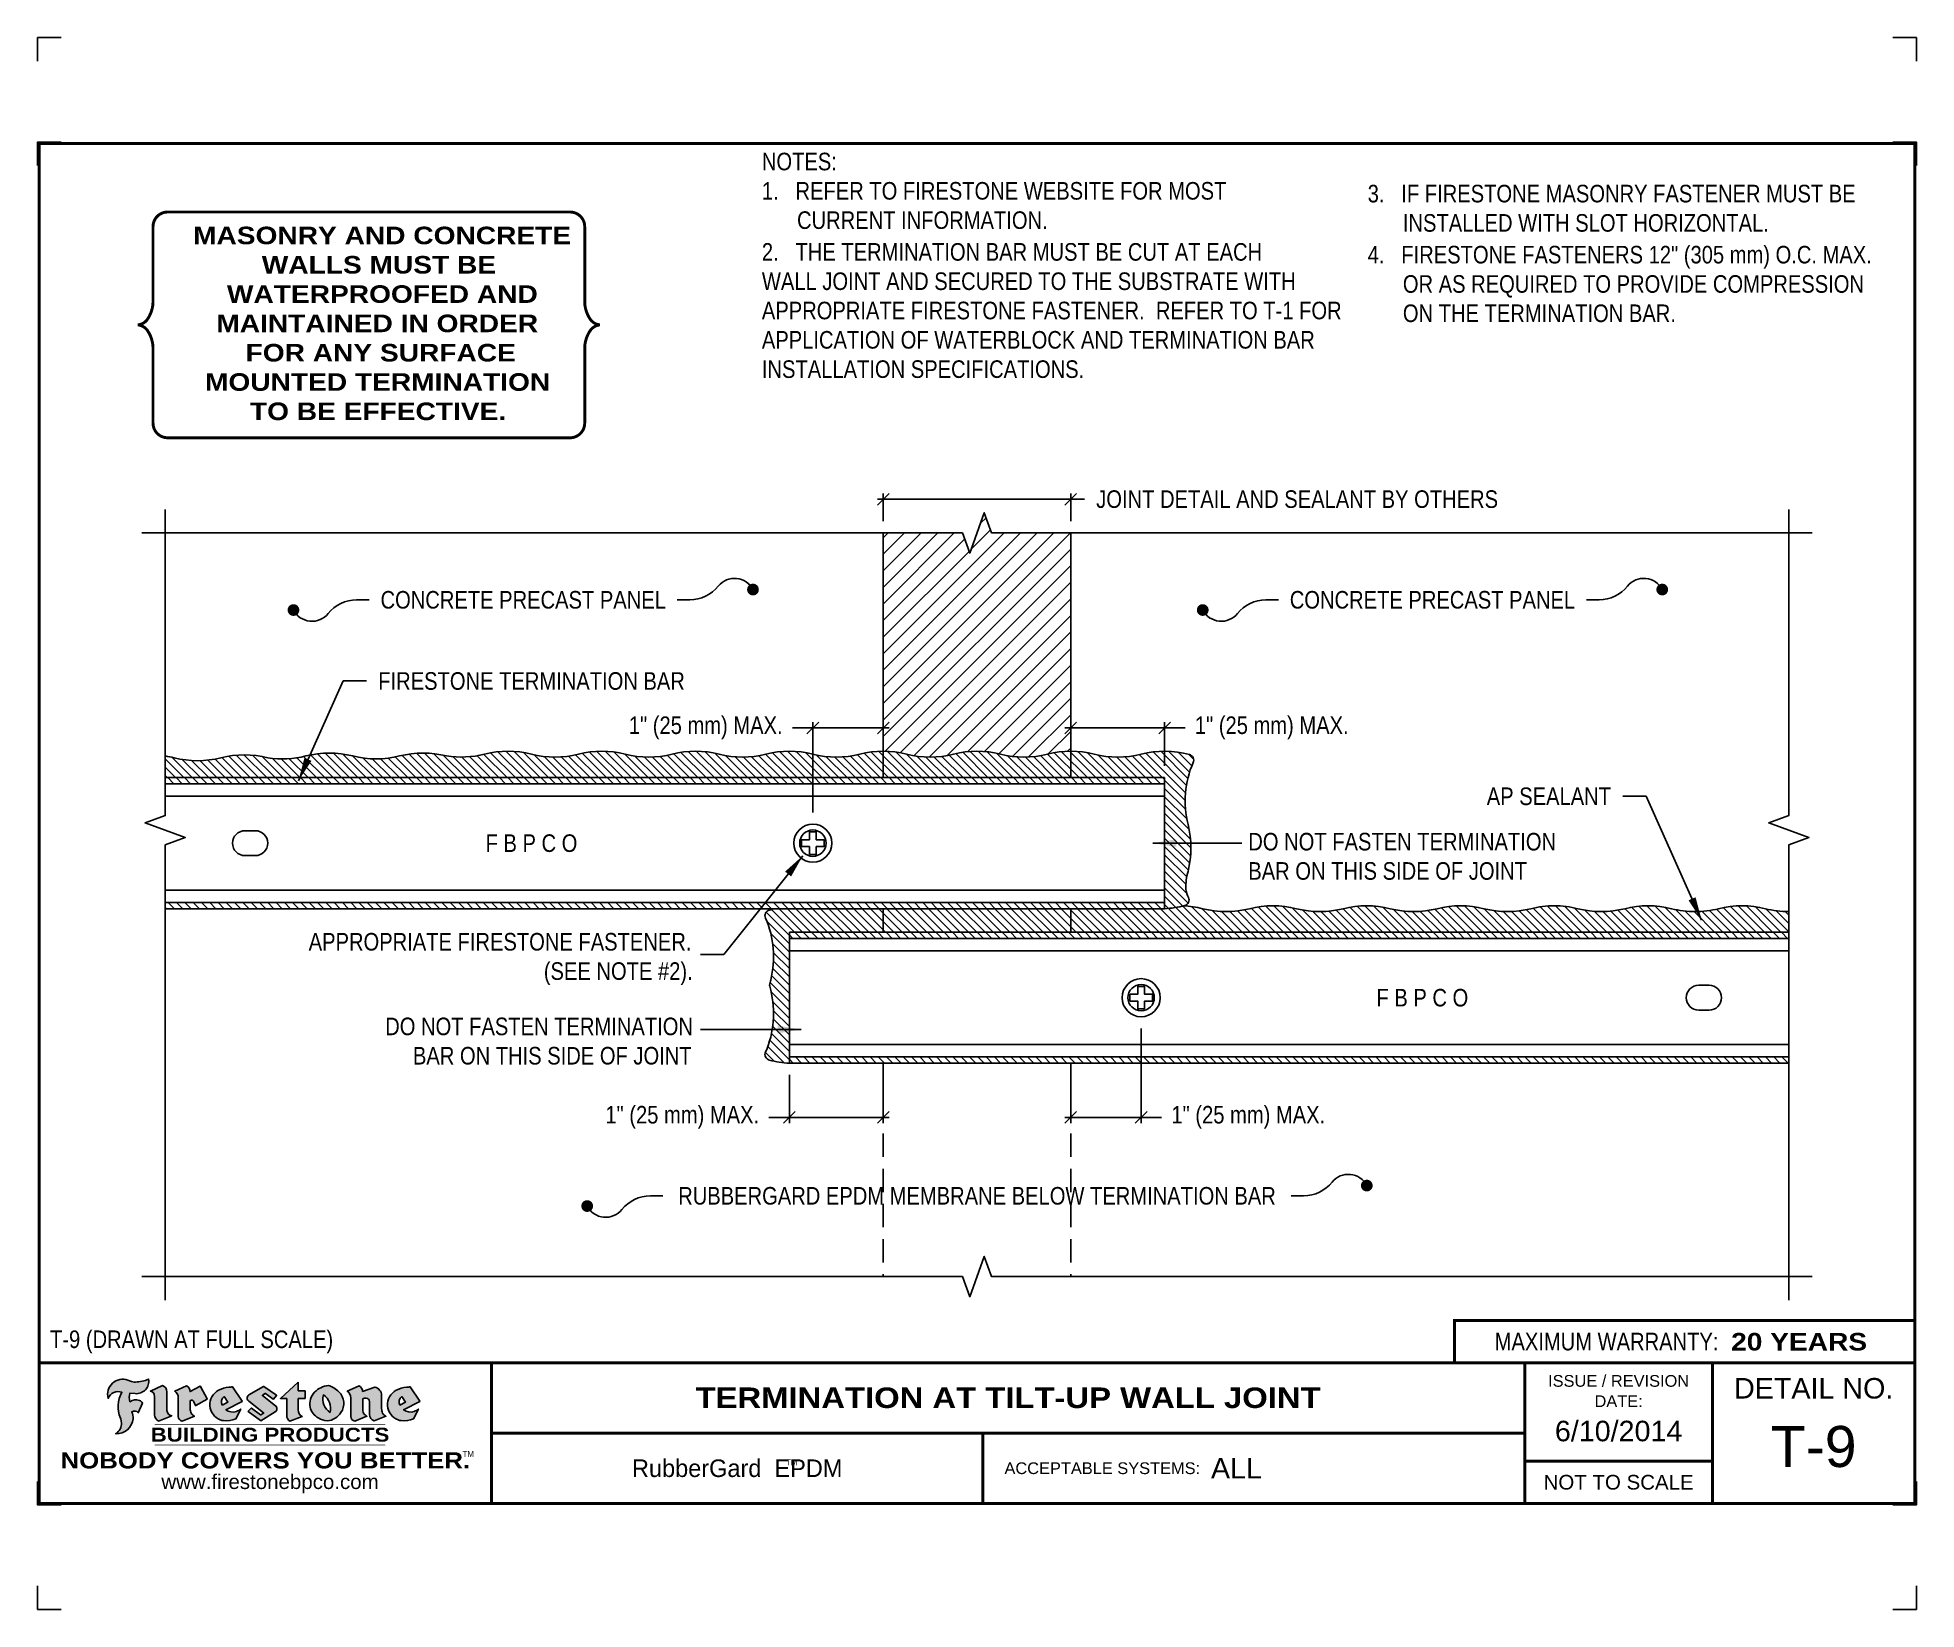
# Model space of a CAD drawing. Header units: inches. Extents: x 233.4 to 253.5, y -77.1 to -60.4.
import ezdxf
from ezdxf.enums import TextEntityAlignment as Align

# ---------------------------------------------------------------- set-up
doc = ezdxf.new("R2010")
doc.units = ezdxf.units.IN
doc.header["$MEASUREMENT"] = 0
doc.linetypes.add('HIDDEN', pattern=[0.375, 0.25, -0.125])
doc.layers.get('0').update_dxf_attribs({"linetype": 'CONTINUOUS'})
doc.layers.get('DEFPOINTS').update_dxf_attribs({"linetype": 'CONTINUOUS'})
for name, color, linetype in [('FSBP-ACCESSORY-FIRESTONE', 7, 'CONTINUOUS'), ('FSBP-ANNO-NOTE', 7, 'CONTINUOUS'), ('FSBP-SEALANTS', 1, 'CONTINUOUS'), ('FSBP-TTLB', 7, 'CONTINUOUS'), ('FSBP-TTLB-BORDER', 7, 'CONTINUOUS'), ('FSBP-TTLB-TEXT', 7, 'CONTINUOUS'), ('FSBP-WALL-CURB', 9, 'CONTINUOUS')]:
    doc.layers.add(name, color=color, linetype=linetype)
doc.styles.add('FSBP_ARIAL', font='arial.ttf')
doc.styles.add('FSBP_ARIAL_BOLD', font='')
doc.styles.add('FSBP_ARIAL_NAR', font='ARIALN.TTF')
doc.styles.add('FSBP_BANKGOTHIC', font='bgothm.ttf')
doc.styles.get('FSBP_ARIAL_BOLD').set_extended_font_data('Arial Black')
doc.dimstyles.new('FSBP-DIM', dxfattribs={"dimtxt": 0.1875, "dimasz": 0.125, "dimexe": 0.0625, "dimexo": 0.125, "dimgap": 0.125, "dimtad": 0, "dimdec": 0, "dimzin": 1, "dimdsep": 46, "dimlunit": 4, "dimtxsty": 'FSBP_ARIAL_NAR', "dimblk": 'OBLIQUE', "dimcen": 0.09375, "dimdle": 0.0625, "dimclrd": 256, "dimclre": 256, "dimclrt": 256, "dimadec": 0, "dimazin": 0, "dimtfac": 1, "dimtdec": 0, "dimtmove": 1, "dimatfit": 3, "dimfxl": 1, "dimtolj": 1, "dimtzin": 0, "dimlwd": -1, "dimlwe": -1, "dimarcsym": 0})
doc.dimstyles.new('FSBP-LEADER', dxfattribs={"dimtxt": 0.1875, "dimasz": 0.25, "dimexe": 0.0625, "dimexo": 0.125, "dimgap": 0.125, "dimtad": 0, "dimtih": 1, "dimtoh": 1, "dimdec": 4, "dimzin": 0, "dimdsep": 46, "dimlunit": 4, "dimtxsty": 'FSBP_ARIAL_NAR', "dimcen": 0.09375, "dimclrd": 256, "dimclre": 256, "dimclrt": 256, "dimadec": 0, "dimazin": 0, "dimtfac": 1, "dimtdec": 4, "dimtofl": 0, "dimtmove": 0, "dimatfit": 3, "dimfxl": 1, "dimtolj": 1, "dimtzin": 0, "dimlwd": -1, "dimlwe": -1, "dimarcsym": 0})
pattern_1 = [(135, (-5.684341886080801e-14, -35.47051604416727), (-0.04419417382415922, -0.04419417382415922), [])]

msp = doc.modelspace()

# ---------------------------------------------------------------- texts
at = {"layer": 'DEFPOINTS', "style": 'FSBP_ARIAL_NAR'}
msp.add_text('T-9 (DRAWN AT FULL SCALE)', height=0.1875, dxfattribs=at).set_placement((233.5798584845291, -74.23903783689742), align=Align.MIDDLE_LEFT)
at = {"layer": 'FSBP-ANNO-NOTE', "style": 'FSBP_ARIAL_NAR'}
for s, p in [('CONCRETE PRECAST PANEL', (238.6248811456774, -66.35352658856128)), ('CONCRETE PRECAST PANEL', (248.31881067867, -66.35352658856128)), ('F B P C O', (238.7127011304547, -68.94860511658213)), ('F B P C O', (248.2107480054547, -70.59635268099963)), ('RUBBERGARD EPDM MEMBRANE BELOW TERMINATION BAR', (243.4627011304547, -72.7091369058845))]:
    msp.add_text(s, height=0.1875, dxfattribs=at).set_placement(p, align=Align.MIDDLE_CENTER)
msp.add_text('FIRESTONE TERMINATION BAR', height=0.1875, dxfattribs=at).set_placement((237.0789071616562, -67.219205958751), align=Align.MIDDLE_LEFT)
msp.add_text('AP SEALANT', height=0.1875, dxfattribs=at).set_placement((250.222091649198, -68.44860511658213), align=Align.MIDDLE_RIGHT)
at = {"layer": 'FSBP-ANNO-NOTE', "char_height": 0.1875, "attachment_point": 1}
for s, width, heights, insert, style in [('\\A1;NOTES:\\P\\pi-0.375,l0.375;1.   REFER TO FIRESTONE WEBSITE FOR MOST \\P\\pi0;CURRENT INFORMATION.\\P\\pl0,t0.375;{\\H0.083333x;\\P\\pi-0.375,l0.375,tz;}2.   THE TERMINATION BAR MUST BE CUT AT EACH \\P\\pi0;WALL JOINT AND SECURED TO THE SUBSTRATE WITH APPROPRIATE FIRESTONE FASTENER.  REFER TO T-1 FOR APPLICATION OF WATERBLOCK AND TERMINATION BAR INSTALLATION SPECIFICATIONS.', 6.321512133610668, [2.666335986943601], (241.169230293177, -61.58616197613257), 'FSBP_ARIAL_NAR'), ('\\A1;\\pi-0.375,l0.375;3.   IF FIRESTONE MASONRY FASTENER MUST BE INSTALLED WITH SLOT HORIZONTAL.\\P{\\H0.083333x;\\P}4.   FIRESTONE FASTENERS 12" (305 mm) O.C. MAX. OR AS REQUIRED TO PROVIDE COMPRESSION ON THE TERMINATION BAR.', 5.639281321840826, [2.666335986943601], (247.6280965262522, -61.92819180166043), 'FSBP_ARIAL_NAR'), ('\\A1;\\pi0.27051;MASONRY AND CONCRETE \\P\\pi1.0032;WALLS MUST BE \\P\\pi0.63176;WATERPROOFED AND \\P\\pi0.51869;MAINTAINED IN ORDER \\P\\pi0.83096;FOR ANY SURFACE \\P\\pi0.39796;MOUNTED TERMINATION \\P\\pi0.877;TO BE EFFECTIVE.', 4.409956737064306, [2.175318784658884], (234.8340787943467, -62.37460171100623), 'FSBP_ARIAL_BOLD'), ('DO NOT FASTEN TERMINATION BAR ON THIS SIDE OF JOINT', 3.746156148685259, [0.5988379907139496], (246.3551534375292, -68.83878155991442), 'FSBP_ARIAL_NAR'), ('\\A1;\\pi0.15367;APPROPRIATE FIRESTONE FASTENER. \\P\\pi2.6605;(SEE NOTE #2).', 4.216643055700843, [0.6303479144099455], (236.1838162855529, -69.90622508866545), 'FSBP_ARIAL_NAR'), ('\\pi0.49867;DO NOT FASTEN TERMINATION \\P\\pi0.79425;BAR ON THIS SIDE OF JOINT', 3.746156148685259, [0.5988379907139496], (236.6546083815119, -70.80898244222772), 'FSBP_ARIAL_NAR')]:
    msp.add_mtext_dynamic_manual_height_columns(s, width=width, gutter_width=5, heights=heights, dxfattribs=dict(at, insert=insert, style=style))

# ---------------------------------------------------------------- blocks, each defined once
blk = doc.blocks.new('TTLB-EPDM_1')
at = {"layer": 'FSBP-TTLB-TEXT'}
h = blk.add_hatch(color=1, dxfattribs=at)
edge = h.paths.add_edge_path()
edge.add_arc((1.037309769669573, -0.1982514792917306), 0.1319107607348553, 264.0410451462098, 370.3106169565175)
edge.add_arc((1.027551646585694, 0.1214293576525799), 0.3273056962876235, 270.05058356628535, 295.23459397187514, ccw=False)
edge.add_arc((1.022801957313345, -0.06680179986895154), 0.1391656561713503, 249.3281275763668, 272.0749124149863, ccw=False)
edge.add_line((0.9736743133014443, -0.1970076156048179), (0.9474927838574558, -0.1852745150568325))
edge.add_arc((0.8939498971398288, -0.3394262635682071), 0.1631857907024099, 70.84590087378872, 194.3325259843273)
edge.add_arc((0.8444260109029493, -0.4259936440910768), 0.1179914261095279, 70.96950098067128, 156.9641407594482, ccw=False)
edge.add_arc((1.153141409296894, -0.4684497516079468), 0.3110405457095052, 150.3231137483159, 203.2084295854517)
edge.add_arc((0.7562495500622943, -0.6412608153899899), 0.1218587156617311, 0.8849157075190988, 24.34668939894999, ccw=False)
edge.add_arc((0.7493781665697374, -0.6475258110744375), 0.1289731377238325, -58.36655102076742, 3.6216782311386737, ccw=False)
edge.add_arc((0.8256699029544474, -0.5792158350996106), 0.1783301886510354, 267.2205474105585, 354.1381621173521)
edge.add_arc((0.7903121048625305, -0.6011409294291745), 0.212787892960859, 0.9996158580669322, 21.00503380861244)
edge.add_arc((1.01880712263941, -0.5666691048185161), 0.05136395668415847, 40.82117713173261, 125.52727787225791, ccw=False)
edge.add_line((1.057676976260041, -0.5330924682126437), (1.102776947655911, -0.4308018311949837))
edge.add_arc((1.040858222524664, -0.4699705673995949), 0.07326744446031509, 32.31675181867256, 66.31481236598174)
edge.add_arc((1.032262518825329, -0.5063316993097662), 0.1102246948011782, 69.8179132332389, 125.254734720681)
edge.add_arc((1.127708877207287, -0.368959353531244), 0.1659710644737306, 164.1569669952081, 196.5811013160487, ccw=False)
edge.add_line((0.9680425188342383, -0.3236487780942383), (1.023615334387159, -0.3294494641845773))
h = blk.add_hatch(color=1, dxfattribs=at)
edge = h.paths.add_edge_path()
edge.add_line((1.275239419159561, -0.6223407783464694), (1.415345367376062, -0.5660418822574371))
edge.add_arc((1.421019305783958, -0.5090099247487757), 0.05731350411836949, 181.9717871001989, 264.31851000495806, ccw=False)
edge.add_line((1.363739737527226, -0.5109819325197265), (1.363412352251203, -0.3102363679013962))
edge.add_arc((1.294263659668751, -0.3103491388303989), 0.06914878453844908, 0.0934405599591014, 72.42834396969012)
edge.add_line((1.315139561173908, -0.2444268274366692), (1.186839444240604, -0.3024209471341379))
edge.add_arc((1.175246268095289, -0.3585110609420917), 0.05727567197445628, -0.017399788185912257, 78.322067691347, ccw=False)
edge.add_line((1.232521937428658, -0.3585284546236807), (1.232574268422297, -0.555126496687123))
edge.add_arc((1.305699496415486, -0.5558575689677219), 0.07312888236350451, 179.4272023230205, 245.3845503102953)
h = blk.add_hatch(color=1, dxfattribs=at)
edge = h.paths.add_edge_path()
edge.add_line((1.792026821926584, -0.3839679064720229), (1.722158956877934, -0.2518542302253621))
edge.add_arc((1.720119655279638, -0.2529327078887852), 0.002306916790721817, 27.87197133405656, 117.3766794470751)
edge.add_line((1.719058846382097, -0.250884159729182), (1.610638460368705, -0.3070279753467702))
edge.add_arc((1.547088841662962, -0.3061026658494403), 0.06355635479880145, 359.165808011073, 425.8793658831422)
edge.add_line((1.573061729235633, -0.2480956029480268), (1.446879247402876, -0.3051325108639702))
edge.add_arc((1.407812067100189, -0.370357133046621), 0.07602957263902092, -3.441403975725109, 59.07992244284969, ccw=False)
edge.add_line((1.483704536400296, -0.3749210150788969), (1.483704536400296, -0.5723838140635706))
edge.add_arc((1.54053746518044, -0.568254406115083), 0.05698275005415228, 184.1557352478595, 255.3066498366543)
edge.add_line((1.526084036778343, -0.6233736605654059), (1.657291340682093, -0.570650514527486))
edge.add_arc((1.688298576827198, -0.5021390388423987), 0.0752015358480571, 207.5160880841914, 245.649226723163, ccw=False)
edge.add_arc((1.721050197024907, -0.4914488168456328), 0.1093332836229113, 179.4823365255141, 204.5537900001094, ccw=False)
edge.add_line((1.611721375809452, -0.4904610114968335), (1.611721375809452, -0.4126404716788983))
edge.add_arc((1.628589765097195, -0.414159299036043), 0.01693662875851176, 28.356188110622725, 174.8549701683585, ccw=False)
edge.add_arc((1.627340435522395, -0.4197189881350504), 0.02111886817708033, 22.216893572439517, 40.10213956426492, ccw=False)
edge.add_line((1.646891420738257, -0.4117336534413738), (1.666638796144639, -0.4549750258192233))
edge.add_arc((1.668737246926742, -0.4540167099035481), 0.002306916790685496, 204.545128184284, 299.6323508190091)
edge.add_line((1.669877862091766, -0.4560219186518992), (1.791128135493295, -0.3870515928837648))
edge.add_line((1.791128135493295, -0.3870515928837648), (1.792026821926584, -0.3839679064720229))
h = blk.add_hatch(color=1, dxfattribs=at)
h.paths.add_polyline_path([(2.063388732080512, -0.2583237030618903, 0.02524281661523788), (2.025024361750752, -0.2610532129309178, 0.1213611957758757), (1.901773912052249, -0.3008158885520373, 0.6151668103976068), (1.93274136141747, -0.6099060679591872, 0.05306812109568645), (1.967936229862175, -0.617865745600497, 0.1150932231766138), (2.099126721549737, -0.5994933789882708), (2.151195569562105, -0.4944891916583316, -0.08755405562188731), (2.104230609512001, -0.5187113292177372, -0.265591761123442), (1.992692314386659, -0.5010701623316862), (2.165347897647223, -0.4141184325909109, 0.4518949533370738), (2.166222728871162, -0.4107679608846269)])
h.paths.add_polyline_path([(2.014217313945437, -0.4188965037300676), (1.951113654018855, -0.4515330109460507, -0.3720533890450154), (1.973177450672722, -0.3607130665457561)], flags=16)
h = blk.add_hatch(color=1, dxfattribs=at)
edge = h.paths.add_edge_path()
edge.add_arc((2.260407392426802, -0.3775796671688782), 0.04152450223225729, 123.20805433950699, 232.2027298779723, ccw=False)
edge.add_line((2.237665217914071, -0.3428366421988329), (2.393535971665983, -0.2540943745380986))
edge.add_arc((2.394677353533142, -0.2560991469722482), 0.002306916790741334, 55.64644466176611, 119.65426054492559, ccw=False)
edge.add_line((2.395979141996861, -0.2541946229174954), (2.531809646140459, -0.3470380726374032))
edge.add_arc((2.530468902927946, -0.3489153772789875), 0.002306916790700397, -42.731101238422525, 54.4661353739603, ccw=False)
edge.add_line((2.532163440279987, -0.3504807552658491), (2.498457913851155, -0.3869673252714421))
edge.add_arc((2.496763376499139, -0.3854019472845934), 0.002306916790672934, 233.7527076894875, 317.26889876138785, ccw=False)
edge.add_line((2.495399362263356, -0.38726241234572), (2.413849913492982, -0.3274738082119626))
edge.add_arc((2.412485899257181, -0.3293342732731342), 0.002306916790720064, 53.75270768979358, 124.4135619297835)
edge.add_line((2.41118211687575, -0.3274311136421062), (2.382933981293377, -0.346782838468144))
edge.add_arc((2.38423776367478, -0.3486859980991606), 0.002306916790694898, 124.4135619293799, 231.8459020253626)
edge.add_line((2.382812599816248, -0.3505000469010184), (2.519899969301207, -0.4581994452042721))
edge.add_arc((2.494247019847682, -0.4908523236374461), 0.04152450223225742, -55.21225898295222, 51.84590202520428, ccw=False)
edge.add_line((2.517938320565804, -0.5249552055672808), (2.364434947484597, -0.6179520922513717))
edge.add_arc((2.36323960192349, -0.6159790200102006), 0.002306916790726996, 233.2955624372927, 301.20872157023314, ccw=False)
edge.add_line((2.361860787187538, -0.6178285429225383), (2.231266621301074, -0.5204709167214361))
edge.add_arc((2.232647938930649, -0.5186232623475259), 0.002306916790697672, 135.5134179846393, 233.21798691998708, ccw=False)
edge.add_line((2.231002150870836, -0.5170067083764565), (2.262839375599356, -0.4845937328397696))
edge.add_arc((2.264485163659225, -0.4862102868108537), 0.002306916790748497, 53.0352839999411, 135.513417985369, ccw=False)
edge.add_line((2.265872365996302, -0.4843670465239001), (2.361834678328762, -0.5565872257804898))
edge.add_arc((2.363221880665761, -0.5547439854936304), 0.002306916790627066, 233.0352840000685, 302.2362632414394)
edge.add_line((2.36445241715569, -0.5566953042850713), (2.39428499383348, -0.5378823484768844))
edge.add_arc((2.393054457343549, -0.5359310296853765), 0.002306916790685166, 302.2362632406177, 412.2027298768422)
edge.add_line((2.394468296066179, -0.5341081404551886), (2.234958295420142, -0.4103916733127022))
h = blk.add_hatch(color=1, dxfattribs=at)
edge = h.paths.add_edge_path()
edge.add_line((2.763460561272041, -0.2072496393923444), (2.763460561272041, -0.2969520779963801))
edge.add_arc((2.765767478062699, -0.2969520779963943), 0.00230691679065842, 179.9999999996471, 269.9999999996471)
edge.add_line((2.765767478062685, -0.2992589947870528), (2.835417693520355, -0.2992589947870528))
edge.add_arc((2.835417693520355, -0.3015659115777538), 0.002306916790701052, 0, 90, ccw=False)
edge.add_line((2.837724610311056, -0.3015659115777538), (2.837724610311056, -0.3790761307453892))
edge.add_arc((2.83541769352037, -0.3790761307453749), 0.002306916790686842, 269.99999999964706, 359.99999999964706, ccw=False)
edge.add_line((2.835417693520355, -0.3813830475360618), (2.765767478062685, -0.3813830475360618))
edge.add_arc((2.765767478062699, -0.3836899643267202), 0.00230691679065842, 90.00000000035294, 180.0000000003529)
edge.add_line((2.763460561272041, -0.3836899643267344), (2.763460561272041, -0.5033995910642801))
edge.add_arc((2.836735953378943, -0.5071368822038516), 0.07337063740681413, 177.0802527808789, 245.3249543133826)
edge.add_line((2.806105814540615, -0.5738080530967267), (2.674529557384915, -0.6226036013049594))
edge.add_arc((2.708610405062069, -0.564298408791804), 0.06753517344606039, 177.0345319916277, 239.6926428024901, ccw=False)
edge.add_line((2.641165668230087, -0.560804539009709), (2.641165668230087, -0.3836899643267344))
edge.add_arc((2.638858751439429, -0.3836899643267202), 0.00230691679065842, 359.9999999996471, 449.999999999647)
edge.add_line((2.638858751439443, -0.3813830475360618), (2.572857950769389, -0.3813830475360618))
edge.add_line((2.572857950769389, -0.3813830475360618), (2.763460561272041, -0.2072496393923444))
h = blk.add_hatch(color=1, dxfattribs=at)
edge = h.paths.add_edge_path(flags=16)
edge.add_arc((2.940363509127394, -0.4847985213681437), 0.1684614578629418, 344.5558804047865, 417.0140046669545)
edge.add_arc((3.194458079644619, -0.3883534532477785), 0.1684614578629414, 164.5558804047864, 237.0140046669546)
edge = h.paths.add_edge_path()
edge.add_arc((3.069375116502199, -0.4399344555144872), 0.1828726885096673, 136.0914512150047, 191.213418978326)
edge.add_arc((3.064939550433406, -0.4318234379590333), 0.1803148804748503, 194.0167254156723, 240.6663730831859)
edge.add_arc((3.098047041778981, -0.3845058757092554), 0.2378525180183701, 239.2975390661776, 264.2889872773176)
edge.add_arc((3.04884478212623, -0.4190232383793012), 0.203760689247156, 277.1986764832036, 326.503572961274)
edge.add_arc((3.077739326803546, -0.4341046616465112), 0.171374865791709, 325.3768876809902, 406.3828327799087)
edge.add_arc((3.011839488065919, -0.4896144380417797), 0.2571945645850002, 44.28462553519766, 73.82901434867304)
edge.add_arc((3.117152499586992, -0.4983433120546693), 0.2579560664039132, 97.50292863483666, 134.1039137579027)
h = blk.add_hatch(color=1, dxfattribs=at)
edge = h.paths.add_edge_path()
edge.add_line((3.322690228557462, -0.5721896537377091), (3.322690228557462, -0.3749210150788969))
edge.add_arc((3.246797759257384, -0.3703571330465745), 0.076029572638996, 356.5585960242387, 419.0799224428129)
edge.add_line((3.285864939560099, -0.3051325108639702), (3.412047421392799, -0.2480956029480268))
edge.add_arc((3.386074533820159, -0.3061026658494941), 0.06355635479883807, 0.3962622833877276, 65.87936588318718, ccw=False)
edge.add_line((3.449629368605429, -0.3056631084210863), (3.580526418688805, -0.2593848434574539))
edge.add_arc((3.555744121700958, -0.3530904070730321), 0.09692726601172152, 2.366977007666776, 75.18615851992018, ccw=False)
edge.add_line((3.652588689330287, -0.3490873311063041), (3.652588689330287, -0.4883770011386872))
edge.add_arc((3.761877549389556, -0.4914934052703811), 0.1093332836229047, 178.3666365323574, 204.5537900000422)
edge.add_arc((3.729125929191727, -0.5021836272670953), 0.07520153584796169, 207.5160880841711, 245.2240541443093)
edge.add_line((3.697611150971852, -0.5704631245385627), (3.572585913552643, -0.6207021253773775))
edge.add_arc((3.59534718600759, -0.5526356419907701), 0.07177131519198746, 180.3328587115751, 251.51018566665869, ccw=False)
edge.add_line((3.523577081955409, -0.5530525936986663), (3.523577081955409, -0.4153032515383615))
edge.add_arc((3.486319529276879, -0.4148773504126441), 0.0372599868942854, 359.3450650296066, 449.0500281941028)
edge.add_arc((3.482769874121713, -0.4419622099033496), 0.06447454900600783, 86.29402372314017, 119.8211331593848)
edge.add_line((3.450707067966732, -0.3860252459975726), (3.450707067966732, -0.4904610114968335))
edge.add_arc((3.560035889182251, -0.491448816845647), 0.1093332836229751, 179.4823365255069, 204.5537900001023)
edge.add_arc((3.527284268984408, -0.5021390388424952), 0.07520153584796385, 207.5160880841699, 245.6492267231416)
edge.add_line((3.496277032839316, -0.570650514527486), (3.365069728935509, -0.6233736605654059))
edge.add_arc((3.37950248606194, -0.5682868177318081), 0.05694615642555727, 183.9298782390169, 255.318496325343, ccw=False)
h = blk.add_hatch(color=1, dxfattribs=at)
h.paths.add_polyline_path([(3.957695472291277, -0.2583237030618903, 0.02524281661523822), (3.919331101961575, -0.2610532129309178, 0.1085638477195505), (3.807890832595604, -0.2939221658134414, 0.6425897848490651), (3.827048101628293, -0.6099060679591872, 0.05306812109569052), (3.862242970072884, -0.617865745600497, 0.1150932231766133), (3.993433461760503, -0.5994933789882708), (4.045502309772871, -0.4944891916583316, -0.08755405562189084), (3.998537349722767, -0.5187113292177372, -0.2655917611234366), (3.886999054597368, -0.5010701623316862), (4.059654637857989, -0.4141184325909109, 0.4518949533370731), (4.060529469081928, -0.4107679608846269)])
h.paths.add_polyline_path([(3.90852405415626, -0.4188965037300676), (3.845420394229677, -0.4515330109460507, -0.3720533890450147), (3.867484190883488, -0.3607130665457561)], flags=16)
at = {"layer": 'DEFPOINTS', "linetype": 'Continuous', "ltscale": 1.75}
for points in [[(-0.015625, 13.88083333333333), (-0.015625, 14.13083333333333), (0.234375, 14.13083333333333)], [(20.01562500000003, 13.88083333333333), (20.01562500000003, 14.13083333333333), (19.76562500000003, 14.13083333333333)], [(-0.015625, -2.380833333333342), (-0.015625, -2.630833333333342), (0.234375, -2.630833333333342)], [(20.01562500000003, -2.380833333333342), (20.01562500000003, -2.630833333333342), (19.76562500000003, -2.630833333333342)]]:
    blk.add_lwpolyline(points, dxfattribs=at)
at = {"layer": 'DEFPOINTS', "color": 1}
for points in [[(0.234375, 13.015625), (-0.015625, 13.015625), (-0.015625, 12.765625)], [(20.015625, 12.765625), (20.015625, 13.015625), (19.765625, 13.015625)], [(0.234375, -1.515625), (-0.015625, -1.515625), (-0.015625, -1.265625)], [(20.015625, -1.265625), (20.015625, -1.515625), (19.765625, -1.515625)]]:
    blk.add_lwpolyline(points, dxfattribs=at)
at = {"layer": 'FSBP-TTLB', "const_width": 0.03125}
blk.add_lwpolyline([(15.09028770518938, 0), (20, 0), (20, 0.4512598240669945), (15.09028770518938, 0.4512598240669945)], close=True, dxfattribs=at)
for points in [[(0, 0), (0, -1.5), (20, -1.5), (20, 0), (0, 0)], [(4.825208527206769, 0), (4.825208527206769, -0.75)], [(15.84028770518938, 0), (15.84028770518938, -1.5)], [(17.84110496735593, 0), (17.84110496735593, -1.5)], [(20, 0), (20, -1.5)], [(4.825208527206769, -0.75), (15.84028770518938, -0.75)], [(4.825208527206769, -0.75), (4.825208527206769, -1.5)], [(15.84028770518938, -1.048740175933006), (17.84110496735593, -1.048740175933006)]]:
    blk.add_lwpolyline(points, dxfattribs=at)
at = {"layer": 'FSBP-TTLB-BORDER', "const_width": 0.03125}
blk.add_lwpolyline([(20, 0), (20, 13), (0, 13), (0, 0)], dxfattribs=at)
at = {"layer": 'FSBP-TTLB-TEXT', "color": 1}
blk.add_line((0.7358432058323388, -0.379822754145593), (0.7358432058323388, -0.379822754145593), dxfattribs=at)
for points in [[(1.023615323725323, -0.3294494630716969, 0.5000510906601082), (1.167090420776901, -0.1746414942047778, -0.1103304102359608), (1.027840608309816, -0.2058762110801382, -0.09957876667165425), (0.9736743133014443, -0.1970076156048179), (0.9474927838574558, -0.1852745150568325, 0.5978159689075124), (0.7358432058323388, -0.379822754145593, -0.3938834584182213), (0.8828996422548698, -0.3144510229727047, 0.2349406564350952), (0.86727108227484, -0.5910237178633082, -0.1027304183841549), (0.8780937320133262, -0.6393788197974146, -0.2772692352614086), (0.8170223912655956, -0.7573362346216896, 0.3985429150902959), (1.003067614090241, -0.5974286950643517, 0.0875124847930418), (0.9889600163401155, -0.5248671157293501, -0.3874031597924062), (1.057676976260041, -0.5330924682126437), (1.102776947655911, -0.4308018311949837, 0.1494423498871741), (1.07029056398062, -0.4028746979725923, 0.2467195073738216), (0.9686394281704906, -0.4163228904100862, -0.1424285161541127), (0.9680425188342383, -0.3236487780942383), (1.023615334387159, -0.3294494641845773)], [(2.166222728871162, -0.4107679608846269), (2.063388732080512, -0.2583237030618903, 0.02524281661523788), (2.025024361750752, -0.2610532129309178, 0.1085638477195265), (1.913584092384895, -0.2939221658134414, 0.6425897848491228), (1.93274136141747, -0.6099060679591872, 0.05306812109568648), (1.967936229862175, -0.617865745600497, 0.1150932231766137), (2.099126721549737, -0.5994933789882708), (2.151195569562105, -0.4944891916583316, -0.0875540556218873), (2.104230609512001, -0.5187113292177372, -0.2655917611234418), (1.992692314386659, -0.5010701623316862), (2.165347897647223, -0.4141184325909109)], [(2.763460561272041, -0.2072496393923444), (2.763460561272041, -0.2969520779963801, 0.4142135623730958), (2.765767478062685, -0.2992589947870528), (2.835417693520355, -0.2992589947870528, -0.414213562373095), (2.837724610311056, -0.3015659115777538), (2.837724610311056, -0.3790761307453892, -0.4142135623730938), (2.835417693520355, -0.3813830475360618), (2.765767478062685, -0.3813830475360618, 0.4142135623730958), (2.763460561272041, -0.3836899643267344), (2.763460561272041, -0.5033995910642801, 0.3068985753588853), (2.806105814540615, -0.5738080530967267), (2.674529557384915, -0.6226036013049594, -0.2804194150632976), (2.641165668230087, -0.560804539009709), (2.641165668230087, -0.3836899643267344, 0.414213562373095), (2.638858751439443, -0.3813830475360618), (2.572857950769389, -0.3813830475360618), (2.763460561272041, -0.2072496393923444)], [(4.060529469081928, -0.4107679608846269), (3.957695472291277, -0.2583237030618903, 0.02524281661523788), (3.919331101961575, -0.2610532129309178, 0.1085638477195265), (3.807890832595604, -0.2939221658134414, 0.6425897848491228), (3.827048101628293, -0.6099060679591872, 0.05306812109568648), (3.862242970072884, -0.617865745600497, 0.1150932231766137), (3.993433461760503, -0.5994933789882708), (4.045502309772871, -0.4944891916583316, -0.0875540556218873), (3.998537349722767, -0.5187113292177372, -0.2655917611234418), (3.886999054597368, -0.5010701623316862), (4.059654637857989, -0.4141184325909109)], [(4.059654637857989, -0.4141184325909109, 0.4518949533370731), (4.060529469081928, -0.4107679608846269, 0.4518949533370731)]]:
    blk.add_lwpolyline(points, format="xyb", dxfattribs=at)
for points in [[(1.275239419159561, -0.6223407783464694), (1.415345367376062, -0.5660418822574371, -0.3756100036733062), (1.363739737527226, -0.5109819325197265), (1.363412352251203, -0.3102363679013962, 0.3265360292958048), (1.315139561173908, -0.2444268274366692), (1.186839444240604, -0.3024209471341379, -0.3557863980845349), (1.232521937428658, -0.3585284546236807), (1.232574268422297, -0.555126496687123, 0.2960110723418457)], [(1.792026821926584, -0.3839679064720229), (1.722158956877934, -0.2518542302253621, 0.4116839150163434), (1.719058846382097, -0.250884159729182), (1.610638460368705, -0.3070279753467702, 0.2996033003794034), (1.573061729235633, -0.2480956029480268), (1.446879247402876, -0.3051325108639702, -0.2797757560995365), (1.483704536400296, -0.3749210150788969), (1.483704536400296, -0.5723838140635706, 0.320828638474519), (1.526084036778343, -0.6233736605654059), (1.657291340682093, -0.570650514527486, -0.1679398621276611), (1.621603752698661, -0.5368819723450571, -0.1098333365370753), (1.611721375809452, -0.4904610114968335), (1.611721375809452, -0.4126404716788983, -0.743334502655012), (1.64349420176768, -0.4061152228778298, -0.07819791644735608), (1.646891420738257, -0.4117336534413738), (1.666638796144639, -0.4549750258192233, 0.4404648714563479), (1.669877862091766, -0.4560219186518992), (1.791128135493295, -0.3870515928837648)], [(1.951113654018855, -0.4515330109460507), (2.014217313945437, -0.4188965037300676), (1.973177450672722, -0.3607130665457561, 0.3720533890450154)], [(2.234958295420142, -0.4103916733127022, -0.5150044486718882), (2.237665217914071, -0.3428366421988329), (2.393535971665983, -0.2540943745380986, -0.2867822934100265), (2.395979141996861, -0.2541946229174954), (2.531809646140459, -0.3470380726374032, -0.4515027974650387), (2.532163440279987, -0.3504807552658491), (2.498457913851155, -0.3869673252714421, -0.3814439164929681), (2.495399362263356, -0.38726241234572), (2.413849913492982, -0.3274738082119626, 0.3184718635035665), (2.41118211687575, -0.3274311136421062), (2.382933981293377, -0.346782838468144, 0.5064094529656681), (2.382812599816248, -0.3505000469010184), (2.519899969301207, -0.4581994452042721, -0.5043597839115849), (2.517938320565804, -0.5249552055672808), (2.364434947484597, -0.6179520922513717, -0.3053163970316367), (2.361860787187538, -0.6178285429225383), (2.231266621301074, -0.5204709167214361, -0.4541703869768119), (2.231002150870836, -0.5170067083764565), (2.262839375599356, -0.4845937328397696, -0.3762644290664977), (2.265872365996302, -0.4843670465239001), (2.361834678328762, -0.5565872257804898, 0.3114700032088108), (2.36445241715569, -0.5566953042850713), (2.39428499383348, -0.5378823484768844, 0.520381097387146), (2.394468296066179, -0.5341081404551886)], [(2.937624918725987, -0.3131105398334029, 0.2452625673097023), (2.889993533867141, -0.4754966266250307, 0.2064059665179019), (2.976604338974084, -0.5890186876871866, 0.1094800500670344), (3.074378098474654, -0.6211778035979165, 0.2185147641853038), (3.218764944843201, -0.5314757029352819, 0.3689489483072479), (3.195959963110113, -0.3100352223135445, 0.1296305888694145), (3.0834694040758, -0.242595816912754, 0.1610736375384317)], [(3.10274193015772, -0.5296595419651595, 0.3271311138286319), (3.032079658614293, -0.3434924326507627, 0.3271311138286322)], [(3.322690228557462, -0.5721896537377091), (3.322690228557462, -0.3749210150788969, 0.2797757560995341), (3.285864939560099, -0.3051325108639702), (3.412047421392799, -0.2480956029480268, -0.2937618496109166), (3.449629368605429, -0.3056631084210863), (3.580526418688805, -0.2593848434574539, -0.3288760160581939), (3.652588689330287, -0.3490873311063041), (3.652588689330287, -0.4883770011386872, 0.114762897203527), (3.662431105063263, -0.536926560769686, 0.166032965990522), (3.697611150971852, -0.5704631245385627), (3.572585913552643, -0.6207021253773775, -0.3209557512194564), (3.523577081955409, -0.5530525936986663), (3.523577081955409, -0.4153032515383615, 0.4127061514896111), (3.48693727661589, -0.3776224848030694, 0.1473421876160361), (3.450707067966732, -0.3860252459975726), (3.450707067966732, -0.4904610114968335, 0.1098333365370753), (3.460589444855941, -0.5368819723450855, 0.1679398621276611), (3.496277032839316, -0.570650514527486), (3.365069728935509, -0.6233736605654059, -0.3219729545308964), (3.322690228557462, -0.5721896537377091, 29.1476284739)], [(3.845420394229677, -0.4515330109460507), (3.90852405415626, -0.4188965037300676), (3.867484190883488, -0.3607130665457561, 0.3720533890450154)]]:
    blk.add_lwpolyline(points, format="xyb", close=True, dxfattribs=at)
at = {"layer": 'FSBP-TTLB-TEXT'}
for points, const_width in [([(1.233926579809207, -0.6584455781731435), (3.691229482685259, -0.6584455781731577)], 0.0078125), ([(10.06152282927678, -0.75), (10.06152282927678, -1.5)], 0.03125), ([(1.233926579809207, -0.8761560960495984), (3.691229482685259, -0.8761560960495842)], 0.0078125)]:
    blk.add_lwpolyline(points, dxfattribs=dict(at, const_width=const_width))
at = {"layer": 'FSBP-TTLB-TEXT', "color": 1}
for centre, start, end in [((1.789987520328282, -0.3850463841354355), 299.6323508193319, 27.87197133380463), ((2.164310260790558, -0.412058050385383), 296.7304547840455, 34.00233684987403)]:
    blk.add_arc(centre, 0.00230691679068068, start, end, dxfattribs=at)
at = {"layer": 'FSBP-TTLB-TEXT', "style": 'FSBP_ARIAL_NAR'}
blk.add_text('MAXIMUM WARRANTY:', height=0.1875, dxfattribs=at).set_placement((17.90516569312837, 0.2256299120335257), align=Align.MIDDLE_RIGHT)
at = {"layer": 'FSBP-TTLB-TEXT'}
for s, height, style, p in [('ISSUE / REVISION', 0.125, 'FSBP_ARIAL', (16.84069633627263, -0.1938496373466023)), ('DETAIL NO.', 0.21875, 'FSBP_ARIAL', (18.92055248367797, -0.2724398367368792)), ('DATE:', 0.125, 'FSBP_ARIAL', (16.84069633627263, -0.409973105348854)), ('www.firestonebpco.com', 0.15625, 'FSBP_ARIAL', (2.462578031247233, -1.268657306740124)), ('RubberGard  EPDM', 0.1875, 'FSBP_BANKGOTHIC', (7.443365678241776, -1.125)), ('TM', 0.0625, 'FSBP_BANKGOTHIC', (8.023397742165457, -1.062518816683806)), ('NOT TO SCALE', 0.15625, 'FSBP_ARIAL', (16.84069633627263, -1.274370087966503))]:
    blk.add_text(s, height=height, dxfattribs=dict(at, style=style)).set_placement(p, align=Align.MIDDLE_CENTER)
at = {"layer": 'FSBP-TTLB-TEXT', "lineweight": 18, "style": 'FSBP_ARIAL_BOLD'}
blk.add_text('BUILDING PRODUCTS', height=0.1484375, dxfattribs=at).set_placement((2.462578031247233, -0.7673008371113639), align=Align.MIDDLE_CENTER)
at = {"layer": 'FSBP-TTLB-TEXT', "color": 1}
for s, height, style, p in [('NOBODY COVERS YOU BETTER.', 0.171875, 'FSBP_ARIAL_BOLD', (2.412604263603384, -1.041650450587369)), ('TM', 0.0625, 'FSBP_BANKGOTHIC', (4.576671173373001, -0.9725745042934193))]:
    blk.add_text(s, height=height, dxfattribs=dict(at, style=style)).set_placement(p, align=Align.MIDDLE_CENTER)
at = {"layer": 'FSBP-TTLB-TEXT', "style": 'FSBP_ARIAL'}
blk.add_text('ACCEPTABLE SYSTEMS:', height=0.125, dxfattribs=at).set_placement((10.29281281591562, -1.125), align=Align.MIDDLE_LEFT)
at = {"layer": 'FSBP-TTLB-TEXT'}
for tag, height, style, p in [('MAXIMUM_WARRANTY', 0.1875, 'FSBP_ARIAL_BOLD', (18.03987100774941, 0.2240244307510579)), ('ACCPT_SYSTEMS', 0.21875, 'FSBP_ARIAL', (12.49438170418193, -1.125))]:
    blk.add_attdef(tag, text='', height=height, dxfattribs=dict(at, style=style)).set_placement(p, align=Align.MIDDLE_LEFT)
for tag, height, style, p in [('DETAIL_DESCP_LINE_1', 0.21875, 'FSBP_ARIAL_BOLD', (10.33118450231211, -0.3736318192489421)), ('ISSUE_REV_DATE', 0.21875, 'FSBP_ARIAL', (16.84069633627263, -0.7282559425942452)), ('DETAIL_NUMBER', 0.4375, 'FSBP_ARIAL', (18.91941590748775, -0.8931630692489421))]:
    blk.add_attdef(tag, text='', height=height, dxfattribs=dict(at, style=style)).set_placement(p, align=Align.MIDDLE_CENTER)
blk = doc.blocks.new('_OBLIQUE')
at = {"color": 0, "linetype": 'ByBlock'}
blk.add_line((-0.5, -0.5), (0.5, 0.5), dxfattribs=at)
blk = doc.blocks.new('*D5')
at = {"layer": 'DEFPOINTS', "color": 0, "transparency": 16777216}
for p in [(244.4627011304547, -67.719205958751), (244.4627011304547, -68.24973133437341), (245.4627011304547, -68.24973133437341)]:
    blk.add_point(p, dxfattribs=at)
at = {"layer": 'FSBP-ANNO-NOTE', "transparency": 16777216}
for p, q in [((244.4627011304547, -68.12473133437341), (244.4627011304547, -67.656705958751)), ((245.4627011304547, -68.12473133437341), (245.4627011304547, -67.656705958751)), ((245.5252011304547, -67.719205958751), (244.4002011304547, -67.719205958751)), ((245.6809103481098, -67.719205958751), (245.4627011304547, -67.719205958751))]:
    blk.add_line(p, q, dxfattribs=at)
at = {"layer": 'FSBP-ANNO-NOTE', "transparency": 16777216, "xscale": 0.125, "yscale": 0.125, "zscale": 0.125, "rotation": 180}
blk.add_blockref('_OBLIQUE', (244.4627011304547, -67.719205958751), dxfattribs=at)
at = {"layer": 'FSBP-ANNO-NOTE', "transparency": 16777216, "xscale": 0.125, "yscale": 0.125, "zscale": 0.125}
blk.add_blockref('_OBLIQUE', (245.4627011304547, -67.719205958751), dxfattribs=at)
at = {"layer": 'FSBP-ANNO-NOTE', "transparency": 16777216, "insert": (246.6050875309202, -67.719205958751), "char_height": 0.1875, "attachment_point": 5, "style": 'FSBP_ARIAL_NAR'}
blk.add_mtext('\\A1;1" (25 mm) MAX.', dxfattribs=at)
blk = doc.blocks.new('*D2')
at = {"layer": 'DEFPOINTS', "color": 0, "transparency": 16777216}
for p in [(242.4627011304547, -65.28119474001447), (242.4627011304547, -65.64020742782567), (244.4627011304547, -65.64020742782567)]:
    blk.add_point(p, dxfattribs=at)
at = {"layer": 'FSBP-ANNO-NOTE', "transparency": 16777216}
for p, q in [((244.5252011304547, -65.28119474001447), (242.4002011304547, -65.28119474001447)), ((242.4627011304547, -65.51520742782567), (242.4627011304547, -65.21869474001447)), ((244.4627011304547, -65.51520742782567), (244.4627011304547, -65.21869474001447)), ((244.608914119673, -65.28119474001447), (244.4627011304547, -65.28119474001447))]:
    blk.add_line(p, q, dxfattribs=at)
at = {"layer": 'FSBP-ANNO-NOTE', "transparency": 16777216, "xscale": 0.125, "yscale": 0.125, "zscale": 0.125, "rotation": 180}
blk.add_blockref('_OBLIQUE', (242.4627011304547, -65.28119474001447), dxfattribs=at)
at = {"layer": 'FSBP-ANNO-NOTE', "transparency": 16777216, "xscale": 0.125, "yscale": 0.125, "zscale": 0.125}
blk.add_blockref('_OBLIQUE', (244.4627011304547, -65.28119474001447), dxfattribs=at)
at = {"layer": 'FSBP-ANNO-NOTE', "transparency": 16777216, "insert": (244.733914119673, -65.28119474001447), "char_height": 0.1875, "attachment_point": 4, "style": 'FSBP_ARIAL_NAR'}
blk.add_mtext('\\A1;JOINT DETAIL AND SEALANT BY OTHERS', dxfattribs=at)
blk = doc.blocks.new('*D6')
at = {"layer": 'DEFPOINTS', "color": 0, "transparency": 16777216}
for p in [(241.4627011304547, -71.2952264632083), (242.4627011304547, -71.2952264632083), (242.4627011304547, -71.87248192363269)]:
    blk.add_point(p, dxfattribs=at)
at = {"layer": 'FSBP-ANNO-NOTE', "transparency": 16777216}
for p, q in [((241.4627011304547, -71.4202264632083), (241.4627011304547, -71.93498192363269)), ((242.4627011304547, -71.4202264632083), (242.4627011304547, -71.93498192363269)), ((241.2444919127996, -71.87248192363269), (241.4627011304547, -71.87248192363269)), ((241.4002011304547, -71.87248192363269), (242.5252011304547, -71.87248192363269))]:
    blk.add_line(p, q, dxfattribs=at)
at = {"layer": 'FSBP-ANNO-NOTE', "transparency": 16777216, "xscale": 0.125, "yscale": 0.125, "zscale": 0.125, "rotation": 180}
blk.add_blockref('_OBLIQUE', (241.4627011304547, -71.87248192363269), dxfattribs=at)
at = {"layer": 'FSBP-ANNO-NOTE', "transparency": 16777216, "xscale": 0.125, "yscale": 0.125, "zscale": 0.125}
blk.add_blockref('_OBLIQUE', (242.4627011304547, -71.87248192363269), dxfattribs=at)
at = {"layer": 'FSBP-ANNO-NOTE', "transparency": 16777216, "insert": (240.3203147299892, -71.87248192363269), "char_height": 0.1875, "attachment_point": 5, "style": 'FSBP_ARIAL_NAR'}
blk.add_mtext('\\A1;1" (25 mm) MAX.', dxfattribs=at)
blk = doc.blocks.new('*D7')
at = {"layer": 'DEFPOINTS', "color": 0, "transparency": 16777216}
for p in [(245.2127011304547, -70.7994776809996), (244.4627011304547, -71.2952264632083), (244.4627011304547, -71.87248192363269)]:
    blk.add_point(p, dxfattribs=at)
at = {"layer": 'FSBP-ANNO-NOTE', "transparency": 16777216}
for p, q in [((245.2127011304547, -70.9244776809996), (245.2127011304547, -71.93498192363269)), ((244.4627011304547, -71.4202264632083), (244.4627011304547, -71.93498192363269)), ((245.2752011304547, -71.87248192363269), (244.4002011304547, -71.87248192363269)), ((245.4309103481098, -71.87248192363269), (245.2127011304547, -71.87248192363269))]:
    blk.add_line(p, q, dxfattribs=at)
at = {"layer": 'FSBP-ANNO-NOTE', "transparency": 16777216, "xscale": 0.125, "yscale": 0.125, "zscale": 0.125, "rotation": 180}
blk.add_blockref('_OBLIQUE', (244.4627011304547, -71.87248192363269), dxfattribs=at)
at = {"layer": 'FSBP-ANNO-NOTE', "transparency": 16777216, "xscale": 0.125, "yscale": 0.125, "zscale": 0.125}
blk.add_blockref('_OBLIQUE', (245.2127011304547, -71.87248192363269), dxfattribs=at)
at = {"layer": 'FSBP-ANNO-NOTE', "transparency": 16777216, "insert": (246.3550875309202, -71.87248192363269), "char_height": 0.1875, "attachment_point": 5, "style": 'FSBP_ARIAL_NAR'}
blk.add_mtext('\\A1;1" (25 mm) MAX.', dxfattribs=at)
blk = doc.blocks.new('*D4')
at = {"layer": 'DEFPOINTS', "color": 0, "transparency": 16777216}
for p in [(242.4627011304547, -67.719205958751), (242.4627011304547, -68.24973133437341), (241.7127011304547, -68.7454801165821)]:
    blk.add_point(p, dxfattribs=at)
at = {"layer": 'FSBP-ANNO-NOTE', "transparency": 16777216}
for p, q in [((241.7127011304547, -68.6204801165821), (241.7127011304547, -67.656705958751)), ((242.4627011304547, -68.12473133437341), (242.4627011304547, -67.656705958751)), ((241.4944919127996, -67.719205958751), (241.7127011304547, -67.719205958751)), ((241.6502011304547, -67.719205958751), (242.5252011304547, -67.719205958751))]:
    blk.add_line(p, q, dxfattribs=at)
at = {"layer": 'FSBP-ANNO-NOTE', "transparency": 16777216, "xscale": 0.125, "yscale": 0.125, "zscale": 0.125, "rotation": 180}
blk.add_blockref('_OBLIQUE', (241.7127011304547, -67.719205958751), dxfattribs=at)
at = {"layer": 'FSBP-ANNO-NOTE', "transparency": 16777216, "xscale": 0.125, "yscale": 0.125, "zscale": 0.125}
blk.add_blockref('_OBLIQUE', (242.4627011304547, -67.719205958751), dxfattribs=at)
at = {"layer": 'FSBP-ANNO-NOTE', "transparency": 16777216, "insert": (240.5703147299892, -67.719205958751), "char_height": 0.1875, "attachment_point": 5, "style": 'FSBP_ARIAL_NAR'}
blk.add_mtext('\\A1;1" (25 mm) MAX.', dxfattribs=at)

# ---------------------------------------------------------------- dimensions: what is measured, and where the dimension line sits
at = {"layer": 'FSBP-ANNO-NOTE'}
for base, p1, p2, text, picture, middle, dimtype in [((242.4627011304547, -65.28119474001447), (244.4627011304547, -65.64020742782567), (242.4627011304547, -65.64020742782567), 'JOINT DETAIL AND SEALANT BY OTHERS', '*D2', (246.8677178372719, -65.10968205220327), 128), ((244.4627011304547, -67.719205958751), (245.4627011304547, -68.24973133437341), (244.4627011304547, -68.24973133437341), '1" (25 mm) MAX.', '*D5', (246.6050875309202, -67.719205958751), 160), ((244.4627011304547, -71.87248192363269), (245.2127011304547, -70.7994776809996), (244.4627011304547, -71.2952264632083), '1" (25 mm) MAX.', '*D7', (246.3550875309202, -71.87248192363269), 160)]:
    dim = msp.add_linear_dim(base=base, p1=p1, p2=p2, angle=180, text=text, dimstyle='FSBP-DIM', dxfattribs=at)
    dim.commit()
    dim.dimension.update_dxf_attribs({"geometry": picture, "text_midpoint": middle, "dimtype": dimtype})
for base, p1, p2, picture, middle in [((242.4627011304547, -67.719205958751), (241.7127011304547, -68.7454801165821), (242.4627011304547, -68.24973133437341), '*D4', (240.5703147299892, -67.719205958751)), ((242.4627011304547, -71.87248192363269), (241.4627011304547, -71.2952264632083), (242.4627011304547, -71.2952264632083), '*D6', (240.3203147299892, -71.87248192363269))]:
    dim = msp.add_linear_dim(base=base, p1=p1, p2=p2, text='1" (25 mm) MAX.', dimstyle='FSBP-DIM', dxfattribs=at)
    dim.commit()
    dim.dimension.update_dxf_attribs({"geometry": picture, "text_midpoint": middle, "dimtype": 160})

# ---------------------------------------------------------------- hatches: boundary and pattern name
at = {"layer": 'FSBP-ACCESSORY-FIRESTONE'}
h = msp.add_hatch(dxfattribs=at)
h.set_pattern_fill('ANSI31', color=256, scale=0.5, angle=90, style=0)
h.set_pattern_definition(pattern_1)
h.paths.add_polyline_path([(234.8074393106885, -68.24973133437341), (234.8074393106885, -68.31602259510967), (245.4627011304547, -68.31602259510964), (245.4627011304547, -68.24973133437341)])
h.paths.add_polyline_path([(245.4627011304547, -69.64747889879085), (245.4627011304547, -69.5811876380546), (234.8074393106884, -69.5811876380546), (234.8074393106884, -69.64747889879085)])
h = msp.add_hatch(dxfattribs=at)
h.set_pattern_fill('ANSI31', color=256, scale=0.5, angle=90, style=0)
h.set_pattern_definition(pattern_1)
h.paths.add_polyline_path([(252.1179629502209, -69.96377015952712), (252.117962950221, -69.89747889879085), (241.4627011304547, -69.89747889879085), (241.4627011304547, -69.96377015952712)])
h.paths.add_polyline_path([(252.1179629502209, -71.29522646320831), (252.1179629502209, -71.22893520247206), (241.4627011304547, -71.22893520247204), (241.4627011304547, -71.2952264632083)])
at = {"layer": 'FSBP-SEALANTS'}
h = msp.add_hatch(dxfattribs=at)
h.set_pattern_fill('ANSI31', color=1, style=0)
h.set_pattern_definition([(45, (-5.684341886080801e-14, -52.53499999999993), (-0.08838834764831843, 0.08838834764831845), [])])
h.paths.add_polyline_path([(244.4627011304547, -65.64020742782571), (243.6189511304547, -65.64020742782573), (243.5408261304547, -65.42556075443068), (243.3845761304547, -65.85485410122052), (243.3064511304547, -65.64020742782573), (242.4627011304547, -65.64020742782571), (242.4627011304547, -67.96848133437332, -0.06225774829841191), (242.7127011304545, -67.9997313343733, 0.1249999999998636), (243.2127011304545, -67.9997313343733, -0.1249999999998634), (243.7127011304546, -67.9997313343733, 0.1249999999998636), (244.2127011304546, -67.9997313343733, -0.06225774829849608), (244.4627011304547, -67.96848133437332)])
h = msp.add_hatch(dxfattribs=at)
h.set_pattern_fill('ANSI31', color=256, scale=0.5, angle=90, style=0)
h.set_pattern_definition([(135, (-5.684341886080801e-14, -52.53499999999993), (-0.04419417382415922, -0.04419417382415922), [])])
h.paths.add_polyline_path([(242.4627011304547, -68.24973133437342), (242.4627011304547, -67.96848133437332, 0.06225774829855234), (242.2127011304544, -67.9997313343733, -0.1249999999998636), (241.7127011304544, -67.9997313343733, 0.1249999999998634), (241.2127011304543, -67.9997313343733, -0.1249999999998636), (240.7127011304543, -67.9997313343733, 0.1249999999998634), (240.2127011304543, -67.9997313343733, -0.1249999999998636), (239.7127011304543, -67.9997313343733, 0.1249999999998634), (239.2127011304541, -67.9997313343733, -0.1249999999998636), (238.7127011304541, -67.9997313343733, 0.1249999999998634), (238.212701130454, -67.9997313343733, -0.1008864420075305), (237.8074393106887, -68.01904349078615, 0.1249999999998634), (237.3074393106886, -68.01904349078615, -0.1249999999998636), (236.8074393106886, -68.01904349078615, 0.1249999999998634), (236.3074393106885, -68.01904349078615, -0.1008864420075305), (235.9021774909232, -68.038355647199, 0.1249999999998634), (235.4021774909231, -68.038355647199, -0.1249999999998563), (234.9021774909231, -68.038355647199, 0.02381325368767397), (234.8074393106885, -68.01904349078616), (234.8074393106884, -68.24973133437341)])
h.paths.add_polyline_path([(244.4627011304547, -68.24973133437341), (244.4627011304547, -67.96848133437332, 0.06225774829849602), (244.2127011304546, -67.9997313343733, -0.1249999999998636), (243.7127011304546, -67.9997313343733, 0.1249999999998634), (243.2127011304545, -67.9997313343733, -0.1249999999998636), (242.7127011304545, -67.9997313343733, 0.06225774829841187), (242.4627011304547, -67.96848133437332), (242.4627011304547, -68.24973133437341)])
h.paths.add_polyline_path([(245.4627011304547, -68.24973133437341), (245.4627011304547, -69.64747889879085, 0.05349885039872154), (245.6767669975334, -69.6136729210734, 0.459663401090262), (245.7176518043337, -69.52806414116287, -0.07998956664352946), (245.6887668544655, -69.43918668261365, -0.07609585334857273), (245.7127011304547, -69.24973133437337, 0.1249999999998377), (245.7127011304547, -68.74973133437341, -0.1677686449348191), (245.7681419786032, -68.08915188755577, 0.45966340109005), (245.727257171803, -68.00354310764531, 0.1287635087226174), (245.2127011304547, -67.9997313343733, -0.1249999999998636), (244.7127011304547, -67.9997313343733, 0.06225774829846793), (244.4627011304547, -67.96848133437332), (244.4627011304547, -68.24973133437341)])
h.paths.add_polyline_path([(252.1179629502209, -69.89747889879085), (252.1179629502209, -69.67872889879071, -0.06225774829844707), (251.867962950221, -69.64747889879075, 0.1249999999998488), (251.367962950221, -69.64747889879075, -0.06225774829848964), (251.1179629502209, -69.67872889879072, -0.06225774829848262), (250.8679629502209, -69.64747889879075, 0.1249999999998634), (250.3679629502208, -69.64747889879077, -0.1249999999998636), (249.8679629502208, -69.64747889879077, 0.06225774829847543), (249.6179629502208, -69.6162288987908, 0.06225774829847543), (249.3679629502208, -69.64747889879077, -0.1249999999998636), (248.8679629502208, -69.64747889879077, 0.1249999999998634), (248.3679629502207, -69.64747889879077, -0.1249999999998636), (247.8679629502207, -69.64747889879077, 0.1249999999998634), (247.3679629502206, -69.64747889879077, -0.1249999999998636), (246.8679629502206, -69.64747889879077, 0.1249999999998634), (246.3679629502206, -69.64747889879077, -0.1249999999998783), (245.8679629502205, -69.64747889879075, 0.05108609550821845), (245.6631870723128, -69.61723627652809, -0.0500336437047352), (245.4627011304549, -69.64747889879085), (244.4627011304548, -69.64747889879085), (244.4627011304548, -69.89747889879085)])
h.paths.add_polyline_path([(242.4627011304548, -69.64747889879085), (242.4627011304548, -69.89747889879085), (244.4627011304549, -69.89747889879085), (244.4627011304549, -69.64747889879085)])
h.paths.add_polyline_path([(241.2077504565758, -69.74758150000585, -0.4596634010898805), (241.248635263376, -69.66197272009538, -0.01548389089751867), (241.3098305125694, -69.64747889879085), (242.4627011304548, -69.64747889879085), (242.4627011304548, -69.89747889879085), (241.4627011304547, -69.89747889879084), (241.4627011304547, -71.2952264632083, -0.05349885039872099), (241.248635263376, -71.26142048549089, -0.4596634010901624), (241.2077504565758, -71.17581170558039, 0.1818860352544593), (241.248022292211, -70.46169660279311, 0.1818860352544555)])

# ---------------------------------------------------------------- linework, layer by layer
at = {"layer": 'FSBP-ACCESSORY-FIRESTONE'}
for p, q in [((234.8074393106885, -68.24973133437341), (245.4627011304547, -68.24973133437341)), ((245.4627011304547, -68.24973133437341), (245.4627011304547, -69.64747889879085)), ((234.8074393106885, -68.31602259510966), (245.4627011304547, -68.31602259510966)), ((234.8074393106884, -68.44860511658216), (245.4627011304547, -68.44860511658216)), ((234.8074393106885, -69.44860511658216), (245.4627011304547, -69.44860511658216)), ((234.8074393106885, -69.5811876380546), (245.4627011304547, -69.5811876380546)), ((234.8074393106885, -69.64747889879085), (245.4627011304547, -69.64747889879085)), ((241.4627011304547, -69.89747889879085), (252.1179629502209, -69.89747889879085)), ((241.4627011304547, -69.89747889879085), (241.4627011304547, -71.2952264632083)), ((241.4627011304547, -69.9637701595271), (252.1179629502209, -69.9637701595271)), ((241.4627011304547, -70.0963526809996), (252.1179629502209, -70.0963526809996)), ((241.4627011304547, -71.0963526809996), (252.1179629502209, -71.0963526809996)), ((241.4627011304547, -71.22893520247204), (252.1179629502209, -71.22893520247204)), ((241.4627011304547, -71.2952264632083), (252.1179629502209, -71.2952264632083))]:
    msp.add_line(p, q, dxfattribs=at)
for points in [[(235.6580136304547, -68.8157926165821), (235.6658261304547, -68.8157926165821), (235.7673886304547, -68.8157926165821, -0.9999999999999999), (235.7673886304547, -69.0814176165821), (235.6580136304547, -69.0814176165821, -0.9999999999999999)], [(251.2673886304547, -70.7291651809996), (251.2595761304547, -70.7291651809996), (251.1580136304547, -70.7291651809996, -0.9999999999999999), (251.1580136304547, -70.4635401809996), (251.2673886304547, -70.4635401809996, -0.9999999999999999)]]:
    msp.add_lwpolyline(points, format="xyb", close=True, dxfattribs=at)
for points in [[(241.676622706624, -69.06828530430677), (241.7487914901822, -69.06828170549876), (241.7487873216381, -68.98468770895734), (241.8323813181794, -68.98468354041297), (241.832377719371, -68.91251475685449), (241.7487837228296, -68.91251892539852), (241.7487795542857, -68.82892492885738), (241.676610770727, -68.82892852766555), (241.6766149392711, -68.91252252420698), (241.5930209427295, -68.912526692751), (241.5930245415378, -68.9846954763096), (241.6766185380796, -68.98469130776546)], [(245.2487914901822, -70.71602926991626), (245.2487873216381, -70.63243527337484), (245.3323813181794, -70.63243110483047), (245.332377719371, -70.56026232127199), (245.2487837228296, -70.56026648981636), (245.2487795542857, -70.47667249327488), (245.176610770727, -70.47667609208305), (245.1766149392711, -70.56027008862448), (245.0930209427295, -70.5602742571685), (245.0930245415378, -70.6324430407271), (245.1766185380795, -70.63243887218296), (245.1766227066238, -70.71603286872427)]]:
    msp.add_lwpolyline(points, close=True, dxfattribs=at)
for centre, radius in [((241.7127011304547, -68.9486051165821), 0.203125), ((241.7127011304547, -68.9486051165821), 0.140625), ((245.2127011304547, -70.5963526809996), 0.203125), ((245.2127011304547, -70.5963526809996), 0.140625)]:
    msp.add_circle(centre, radius, dxfattribs=at)
at = {"layer": 'FSBP-ANNO-NOTE'}
for points, const_width in [([(234.6778287943465, -63.18266899198908), (234.6778287943467, -62.37460171100621, -0.414213562373095), (234.8340787943467, -62.21835171100621), (239.1240021388142, -62.21835171100626, -0.414213562373095), (239.2802521388142, -62.37460171100626), (239.2802521388142, -63.18266899198908, 0.1409083258157834), (239.3386997650016, -63.3608100420921, 0.2244532195272858), (239.4427631827146, -63.42209108218889, 0.2244532195272858), (239.3386997650016, -63.48337212228567, 0.1409083258157939), (239.2802521388142, -63.66151317238881), (239.2802521388142, -64.46958045337162, -0.414213562373095), (239.1240021388142, -64.62583045337162), (234.8340787943467, -64.62583045337168, -0.414213562373095), (234.6778287943467, -64.46958045337168), (234.6778287943465, -63.66151317238869, 0.1409083258157834), (234.619381168159, -63.48337212228567, 0.2244532195272858), (234.5153177504461, -63.42209108218889, 0.2244532195272858), (234.619381168159, -63.3608100420921, 0.1409083258157939)], 0.03125), ([(241.105582482904, -66.24439900826793, -1), (241.043082482904, -66.24439900826793, -1)], 0.0625), ([(250.7995120158966, -66.24439900826793, -1), (250.7370120158966, -66.24439900826793, -1)], 0.0625), ([(236.1441798084508, -66.46265416885463, -1), (236.2066798084508, -66.46265416885463, -1)], 0.0625), ([(245.8381093414434, -66.46265416885463, -1), (245.9006093414434, -66.46265416885463, -1)], 0.0625), ([(247.6497088110095, -72.60000932559116, -1), (247.5872088110095, -72.60000932559116, -1)], 0.0625), ([(239.2756934499, -72.81826448617785, -1), (239.3381934499, -72.81826448617785, -1)], 0.0625)]:
    msp.add_lwpolyline(points, format="xyb", close=True, dxfattribs=dict(at, const_width=const_width))
for points in [[(240.2677910650105, -66.35352658856128), (240.4009297255907, -66.35352658856128, 0.2276362003526247), (240.7043476842941, -66.20783951856971, -0.5422727966491105), (241.074332482904, -66.24439900826793, -1.645266635431234)], [(249.961720598003, -66.35352658856128), (250.0948592585833, -66.35352658856128, 0.2276362003526247), (250.3982772172866, -66.20783951856971, -0.5422727966491105), (250.7682620158966, -66.24439900826793, -1.645266635431234)], [(236.9819712263443, -66.35352658856128), (236.8488325657641, -66.35352658856128, 0.2276362003526247), (236.5454146070608, -66.49921365855285, -0.5422727966491105), (236.1754298084508, -66.46265416885463, -1.645266635431234)], [(246.6759007593369, -66.35352658856128), (246.5427620987566, -66.35352658856128, 0.2276362003526247), (246.2393441400533, -66.49921365855285, -0.5422727966491105), (245.8693593414434, -66.46265416885463, -1.645266635431234)], [(246.8119173931159, -72.7091369058845), (246.9450560536962, -72.7091369058845, 0.2276362003526247), (247.2484740123995, -72.56344983589294, -0.5422727966491105), (247.6184588110095, -72.60000932559116, -1.645266635431234)], [(240.1134848677935, -72.7091369058845), (239.9803462072132, -72.7091369058845, 0.2276362003526247), (239.6769282485099, -72.85482397587607, -0.5422727966491105), (239.3069434499, -72.81826448617785, -1.645266635431234)]]:
    msp.add_lwpolyline(points, format="xyb", dxfattribs=at)
at = {"layer": 'FSBP-SEALANTS'}
for points in [[(234.8074393106885, -68.01904349078616, -0.02381325368766711), (234.9021774909231, -68.038355647199, 0.1249999999998636), (235.4021774909231, -68.038355647199, -0.1249999999998634), (235.9021774909232, -68.038355647199, 0.1008864420075305), (236.3074393106885, -68.01904349078615, -0.1249999999998634), (236.8074393106886, -68.01904349078615, 0.1249999999998636), (237.3074393106886, -68.01904349078615, -0.1249999999998634), (237.8074393106887, -68.01904349078615, 0.1008864420075305), (238.212701130454, -67.9997313343733, -0.1249999999998634), (238.7127011304541, -67.9997313343733, 0.1249999999998636), (239.2127011304541, -67.9997313343733, -0.1249999999998634), (239.7127011304543, -67.9997313343733, 0.1249999999998636), (240.2127011304543, -67.9997313343733, -0.1249999999998634), (240.7127011304543, -67.9997313343733, 0.1249999999998636), (241.2127011304543, -67.9997313343733, -0.1249999999998634), (241.7127011304544, -67.9997313343733, 0.1249999999998636), (242.2127011304544, -67.9997313343733, -0.1249999999998634), (242.7127011304545, -67.9997313343733, 0.1249999999998636), (243.2127011304545, -67.9997313343733, -0.1249999999998634), (243.7127011304546, -67.9997313343733, 0.1249999999998636), (244.2127011304546, -67.9997313343733, -0.1249999999998631), (244.7127011304547, -67.9997313343733, 0.1249999999998636), (245.2127011304547, -67.9997313343733, -0.1287635087226394), (245.727257171803, -68.00354310764534, -0.4596634010899717), (245.7681419786032, -68.08915188755584, 0.1677686449347995), (245.7127011304547, -68.74973133437341, -0.1249999999998634), (245.7127011304547, -69.24973133437346, 0.0760958533485429), (245.6887668544655, -69.43918668261368, 0.07998956664357224), (245.7176518043337, -69.52806414116294, -0.4596634010899717), (245.6767669975334, -69.61367292107342, -0.05349885039872099), (245.4627011304547, -69.64747889879085)], [(241.3098305125694, -69.64747889879085, 0.01548389089751105), (241.248635263376, -69.66197272009536, 0.4596634010899717), (241.2077504565758, -69.74758150000584, -0.1677686449347995), (241.2631913047243, -70.40816094682343, 0.01351106471452219), (241.2511246846853, -70.4616966028026, 0.01351106471572728), (241.2631913047243, -70.51523225876282, -0.1677686449347995), (241.2077504565758, -71.17581170558041, 0.4596634010899717), (241.248635263376, -71.26142048549089, 0.05349885039872099), (241.4627011304547, -71.2952264632083)], [(245.6631870723045, -69.61723627652772, -0.05108609551028311), (245.8679629502206, -69.64747889879077, 0.1249999999998636), (246.3679629502206, -69.64747889879077, -0.1249999999998634), (246.8679629502206, -69.64747889879077, 0.1249999999998636), (247.3679629502206, -69.64747889879077, -0.1249999999998634), (247.8679629502207, -69.64747889879077, 0.1249999999998636), (248.3679629502207, -69.64747889879077, -0.1249999999998634), (248.8679629502208, -69.64747889879077, 0.1249999999998636), (249.3679629502208, -69.64747889879077, -0.06225774829847543), (249.6179629502208, -69.6162288987908, -0.06225774829847543), (249.8679629502208, -69.64747889879077, 0.1249999999998636), (250.3679629502208, -69.64747889879077, -0.1249999999998634), (250.8679629502209, -69.64747889879077, 0.06225774829848219), (251.1179629502209, -69.67872889879072, 0.06225774829848219), (251.3679629502209, -69.64747889879077, -0.1249999999998634), (251.8679629502211, -69.64747889879077, 0.06225774829844707), (252.1179629502209, -69.67872889879072, 0.06225774829844707)]]:
    msp.add_lwpolyline(points, format="xyb", dxfattribs=at)
at = {"layer": 'FSBP-WALL-CURB'}
for p, q in [((242.4627011304547, -65.64020742782567), (242.4627011304547, -68.24973133437341)), ((244.4627011304547, -65.64020742782567), (244.4627011304547, -68.24973133437341))]:
    msp.add_line(p, q, dxfattribs=at)
at = {"layer": 'FSBP-WALL-CURB', "linetype": 'HIDDEN'}
for p, q in [((242.4627011304548, -69.64747889879085), (242.4627011304548, -69.89747889879085)), ((244.4627011304548, -69.64747889879085), (244.4627011304548, -69.89747889879085)), ((242.4627011304547, -71.2952264632083), (242.4627011304547, -73.57095307405315)), ((244.4627011304547, -71.2952264632083), (244.4627011304547, -73.57095307405315))]:
    msp.add_line(p, q, dxfattribs=at)
at = {"layer": 'FSBP-WALL-CURB'}
for points in [[(252.3679629502208, -65.64020742782566), (243.6189511304547, -65.64020742782573), (243.5408261304547, -65.42556075443072), (243.3845761304547, -65.85485410122051), (243.3064511304547, -65.64020742782573), (234.5574393106886, -65.64020742782566)], [(234.8074393106886, -73.82095307405315), (234.8074393106884, -68.9677278011551), (235.0220859840834, -68.8896028011551), (234.5927926372937, -68.7333528011551), (234.8074393106884, -68.6552278011551), (234.8074393106886, -65.39020742782567)], [(252.1179629502208, -65.39020742782567), (252.1179629502209, -68.6552278011551), (251.9033162768259, -68.7333528011551), (252.3326096236157, -68.8896028011551), (252.1179629502209, -68.9677278011551), (252.1179629502208, -73.82095307405315)], [(252.3679629502208, -73.57095307405314), (243.6189511304547, -73.57095307405321), (243.5408261304547, -73.3563064006582), (243.3845761304547, -73.78559974744799), (243.3064511304547, -73.57095307405321), (234.5574393106886, -73.57095307405314)]]:
    msp.add_lwpolyline(points, dxfattribs=at)

# ---------------------------------------------------------------- block references
msp.add_blockref('TTLB-EPDM_1', (233.4627011304547, -74.48903783689742)).add_auto_attribs({'DETAIL_DESCP_LINE_1': 'TERMINATION AT TILT-UP WALL JOINT', 'ACCPT_SYSTEMS': 'ALL', 'ISSUE_REV_DATE': '6/10/2014', 'DETAIL_NUMBER': 'T-9', 'MAXIMUM_WARRANTY': '20 YEARS'})

msp.set_redraw_order([(e.dxf.handle, doc.entitydb.next_handle()) for e in msp.query("TEXT MTEXT ATTDEF DIMENSION ARC_DIMENSION")])  # texts and dimensions are drawn at this point

# ---------------------------------------------------------------- leaders
at = {"layer": 'FSBP-ANNO-NOTE'}
for points in [[(236.2279870447259, -68.28287696474152), (236.7039071616562, -67.219205958751), (236.9539071616562, -67.219205958751)], [(251.1883267314156, -69.77000253666904), (250.597091649198, -68.44860511658213), (250.347091649198, -68.44860511658213)], [(241.6053000515134, -69.08279164298187), (240.7630994518855, -70.1350340795557), (240.5130994518855, -70.1350340795557)], [(245.3370348374818, -68.94860511658213), (246.286636516051, -68.94860511658213)], [(241.5883674234277, -70.9358153295557), (240.5130994518855, -70.9358153295557)]]:
    msp.add_leader(points, dimstyle='FSBP-LEADER', dxfattribs=at)

doc.saveas('drawing.dxf')
